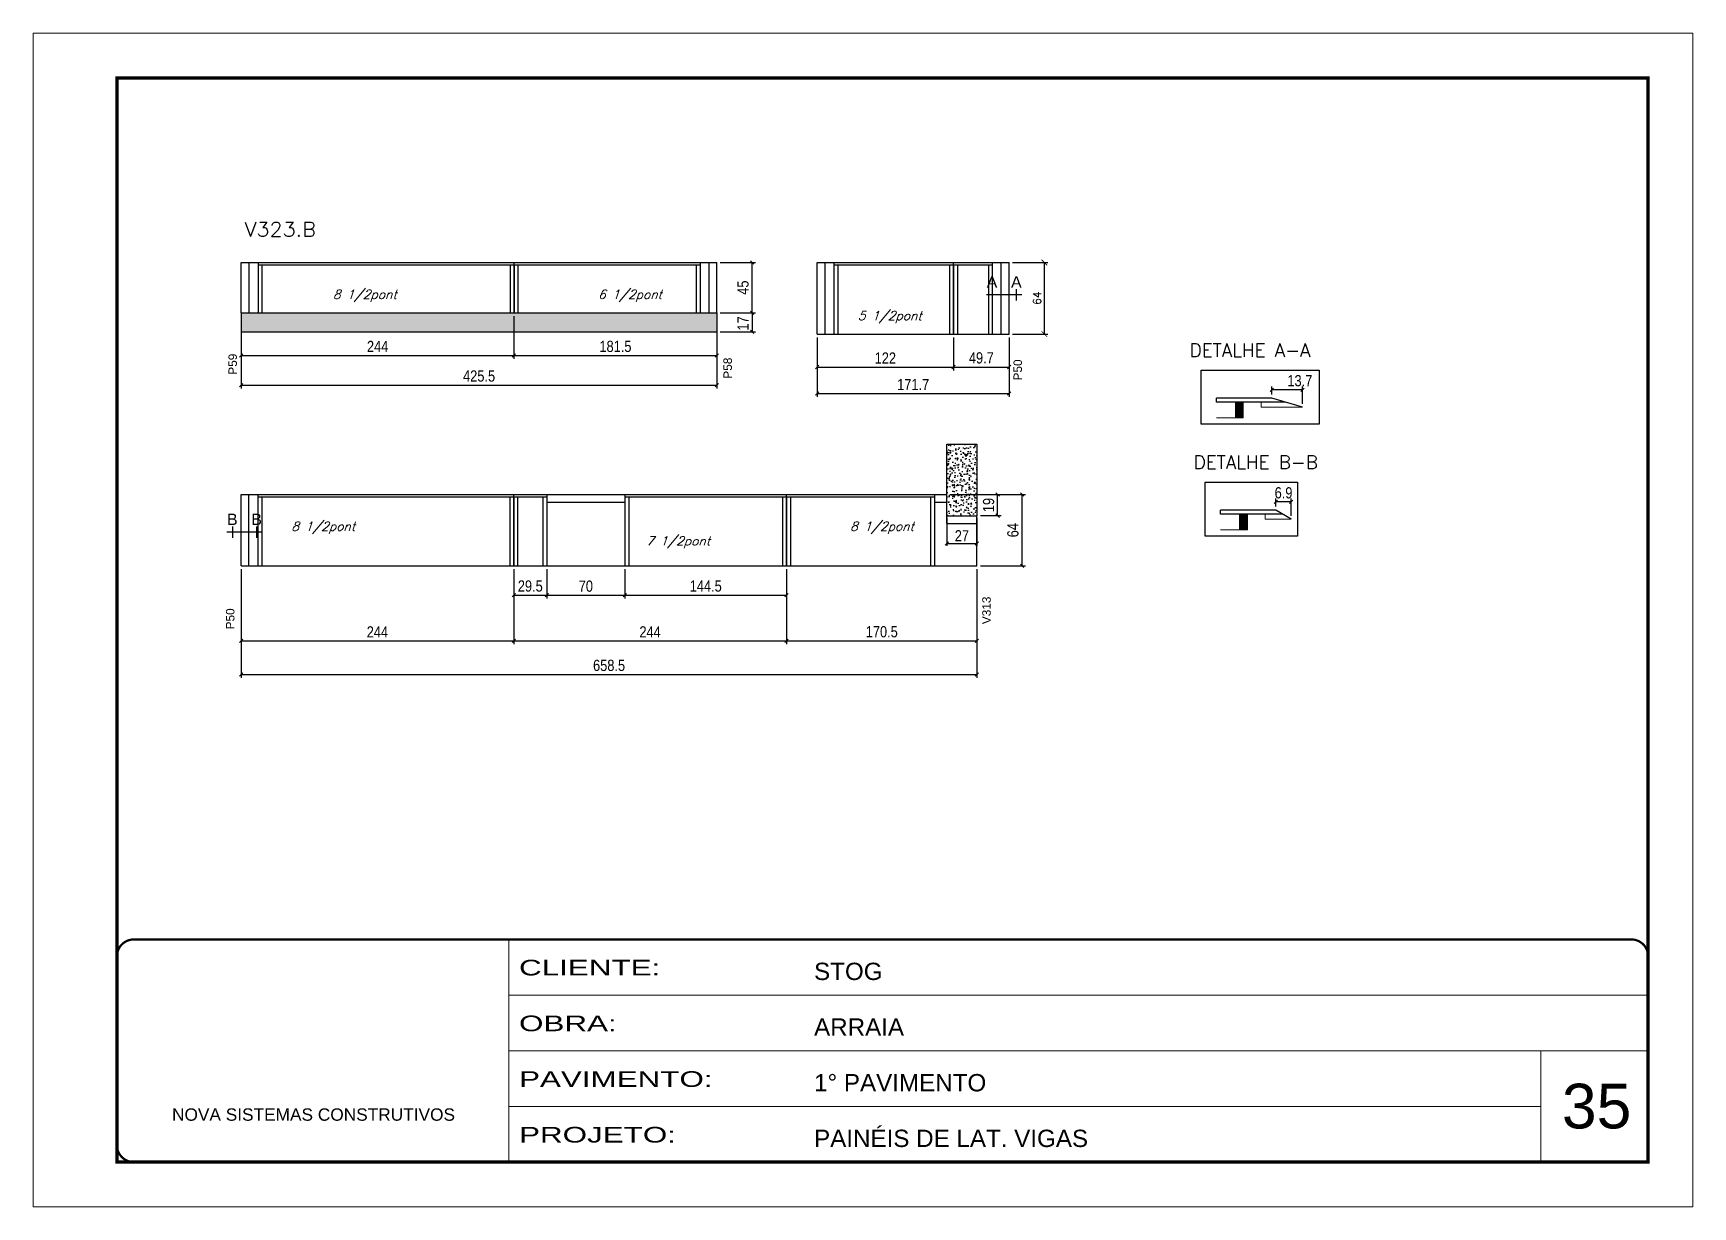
# Model space of a CAD drawing. Extents: x -3394 to 16474, y -5031 to 14397.
# Drawn here: x 7442 to 8927, y 4158 to 5208 of the extents above; entities that cross this region are included whole.
import ezdxf
from ezdxf.enums import TextEntityAlignment as Align

# ---------------------------------------------------------------- set-up
doc = ezdxf.new("R2010")
doc.units = 0
doc.linetypes.add('CONTINUO', pattern=[0])
doc.linetypes.add('DASHED', pattern=[0.75, 0.5, -0.25])
doc.layers.get('0').update_dxf_attribs({"linetype": 'CONTINUOUS'})
doc.layers.get('Defpoints').update_dxf_attribs({"linetype": 'CONTINUOUS'})
for name, color, linetype in [('5', 5, 'CONTINUOUS'), ('COTA', 241, 'CONTINUOUS'), ('detalhes', 4, 'CONTINUOUS'), ('NOMENCLATURA', 7, 'CONTINUOUS'), ('Painéis', 200, 'CONTINUOUS'), ('SARR_2.2x7', 40, 'CONTINUOUS'), ('SARR_3.5x7', 81, 'CONTINUOUS'), ('texto', 7, 'CONTINUOUS')]:
    doc.layers.add(name, color=color, linetype=linetype)
for name, color, linetype, lineweight in [('CARIMBO', 255, 'CONTINUOUS', 9), ('Escoras', 2, 'CONTINUOUS', 25), ('Folhas', 255, 'CONTINUOUS', 9), ('Madeira', 126, 'CONTINUOUS', 18), ('Sarr 2.2x7', 40, 'CONTINUOUS', 9), ('SARRAFO DE PRESSAO', 251, 'DASHED', 9), ('Texto Seção', 7, 'CONTINUOUS', 15)]:
    doc.layers.add(name, color=color, linetype=linetype, lineweight=lineweight)
doc.styles.add('ARIAL', font='arial.ttf')
doc.styles.add('COTA TECNICA', font='techl___.ttf', dxfattribs={"height": 10})
doc.styles.add('REGUA-120', font='ROMANS.shx', dxfattribs={"height": 15})
doc.styles.add('ROMANS', font='romans.shx')
doc.styles.get("Standard").update_dxf_attribs({"font": 'ROMANS.SHX'})
doc.styles.add('Tecnologia', font='')
doc.styles.get('Tecnologia').set_extended_font_data('Forgotten Futurist')
doc.dimstyles.new('Cota Paínel', dxfattribs={"dimtxt": 7, "dimasz": 5, "dimexe": 3, "dimexo": 3, "dimgap": 3, "dimtad": 1, "dimdec": 1, "dimzin": 12, "dimdsep": 46, "dimtxsty": 'ROMANS', "dimblk": 'ARCHTICK', "dimcen": 0, "dimclrd": 4, "dimclre": 4, "dimclrt": 1, "dimadec": 1, "dimazin": 3, "dimtfac": 1, "dimtdec": 1, "dimtmove": 0, "dimatfit": 3, "dimldrblk": 'OBLIQUE', "dimfxl": 1, "dimtolj": 1, "dimtzin": 12, "dimarcsym": 0})
doc.dimstyles.new('PAINEL', dxfattribs={"dimtxt": 10, "dimasz": 3, "dimexe": 3, "dimexo": 3, "dimgap": 3, "dimtad": 1, "dimdec": 1, "dimzin": 12, "dimdsep": 46, "dimtxsty": 'COTA TECNICA', "dimblk1": 'OBLIQUE', "dimblk2": 'OBLIQUE', "dimsah": 1, "dimcen": 0.9, "dimclrd": 4, "dimclre": 4, "dimclrt": 240, "dimadec": 1, "dimazin": 3, "dimtfac": 1, "dimtdec": 1, "dimtmove": 0, "dimatfit": 3, "dimfxl": 1, "dimtolj": 1, "dimtzin": 12, "dimarcsym": 0})

msp = doc.modelspace()

# ---------------------------------------------------------------- texts
at = {"layer": '5', "color": 7, "linetype": 'Continuous'}
for s, p in [('DETALHE A-A', (8476.98, 4918.37)), ('DETALHE B-B', (8480.59, 4818.14))]:
    msp.add_text(s, height=12, rotation=359.99996, dxfattribs=at).set_placement(p)
at = {"layer": 'CARIMBO', "style": 'ARIAL'}
msp.add_text('35', height=40, dxfattribs=at).set_placement((8810.07, 4228.09))
at = {"layer": 'detalhes', "color": 0, "linetype": 'Continuous', "style": 'ARIAL'}
for s, p in [('A', (8300.16, 4985.33)), ('A', (8321.92, 4985.33)), ('B', (7620.36, 4773.01)), ('B', (7642.11, 4773.01))]:
    msp.add_text(s, height=10.22, dxfattribs=at).set_placement(p, align=Align.MIDDLE_CENTER)
at = {"layer": 'NOMENCLATURA', "linetype": 'Continuous', "style": 'ARIAL'}
for s, p in [('P59', (7624.51, 4902.44)), ('P58', (8067.4, 4898.89)), ('P50', (8326.93, 4897.29)), ('P50', (7622.26, 4674.57)), ('V313', (8298.99, 4679.22))]:
    msp.add_text(s, height=7.567, rotation=90, dxfattribs=at).set_placement(p)
at = {"layer": 'texto', "color": 2, "char_height": 8, "attachment_point": 5, "style": 'ROMANS'}
for s, insert in [('{\\Q19;\\C256;8 1/2pont}', (7738.97, 4972.99)), ('{\\Q19;\\C256;6 1/2pont}', (7976.27, 4972.99)), ('{\\Q19;\\C256;5 1/2pont}', (8208.71, 4953.99)), ('{\\Q19;\\C256;8 1/2pont}', (7701.73, 4765.5)), ('{\\Q19;\\C256;8 1/2pont}', (8201.7, 4765.5)), ('{\\Q19;\\C256;7 1/2pont}', (8019.34, 4752.45))]:
    msp.add_mtext(s, dxfattribs=dict(at, insert=insert))
at = {"layer": 'Texto Seção', "style": 'REGUA-120', "width": 1.05}
msp.add_text('V323.B', height=13, dxfattribs=at).set_placement((7631.44, 5025.96))

# ---------------------------------------------------------------- blocks, each defined once
blk = doc.blocks.new('9999999999')
at = {"color": 30, "linetype": 'CONTINUO'}
for p, q in [((98564.6, 34230.2), (98564.6, 34429.4)), ((98564.6, 34379.6), (99584, 34379.6)), ((98564.6, 34329.8), (99488, 34329.8)), ((99584, 34329.8), (99488, 34329.8)), ((99488, 34329.8), (99488, 34230.2)), ((98564.6, 34280), (99488, 34280))]:
    blk.add_line(p, q, dxfattribs=at)
at = {"color": 30, "linetype": 'CONTINUO', "const_width": 2}
blk.add_lwpolyline([(99584, 34230.2), (99584, 34414.4, 0.414214), (99569, 34429.4), (98229, 34429.4, 0.414214), (98214, 34414.4), (98214, 34245.2, 0.414214), (98229, 34230.2), (99584, 34230.2)], format="xyb", dxfattribs=at)
at = {"layer": 'Folhas'}
blk.add_lwpolyline([(98139, 34190.2), (99624, 34190.2), (99624, 35240.2), (98139, 35240.2)], close=True, dxfattribs=at)
at = {"layer": 'Folhas', "color": 30, "const_width": 3}
blk.add_lwpolyline([(98214, 34230.2), (99584, 34230.2), (99584, 35200.2), (98214, 35200.2)], close=True, dxfattribs=at)
at = {"color": 7, "linetype": 'Continuous', "ltscale": 5, "style": 'ARIAL'}
for s, height, p in [('STOG', 15.48, (98837.7, 34393.1)), ('ARRAIA', 15.48, (98837.7, 34343.3)), ('1° PAVIMENTO', 15.483, (98837.7, 34293.5)), ('NOVA SISTEMAS CONSTRUTIVOS', 11.059, (98263.2, 34267.2)), ('PAINÉIS DE LAT. VIGAS', 15.483, (98837.7, 34243.7))]:
    blk.add_text(s, height=height, dxfattribs=at).set_placement(p)
at = {"layer": 'Folhas', "color": 7, "style": 'Tecnologia', "width": 1.5}
for s, p in [('CLIENTE:', (98573.7, 34397.2)), ('OBRA:', (98573.7, 34347.3)), ('PAVIMENTO:', (98573.7, 34297.5)), ('PROJETO:', (98573.7, 34247.7))]:
    blk.add_text(s, height=14, dxfattribs=at).set_placement(p)
blk = doc.blocks.new('_Oblique')
at = {"color": 0, "linetype": 'ByBlock', "lineweight": -2}
blk.add_line((-0.5, -0.5), (0.5, 0.5), dxfattribs=at)
blk = doc.blocks.new('*D1076')
at = {"layer": 'COTA', "color": 4, "linetype": 'ByBlock', "lineweight": -2, "transparency": 16777216}
for p, q in [((7628.4, 4954.8), (7628.4, 4916.6)), ((7872.4, 4954.8), (7872.4, 4916.6)), ((7628.4, 4919.6), (7872.4, 4919.6))]:
    blk.add_line(p, q, dxfattribs=at)
at = {"layer": 'Defpoints', "color": 0, "linetype": 'ByBlock', "transparency": 16777216}
for p in [(7628.4, 4957.8), (7872.4, 4957.8), (7872.4, 4919.6)]:
    blk.add_point(p, dxfattribs=at)
at = {"layer": 'COTA', "color": 4, "linetype": 'ByBlock', "lineweight": -2, "transparency": 16777216, "xscale": 3, "yscale": 3, "zscale": 3, "rotation": 180}
blk.add_blockref('_Oblique', (7628.4, 4919.6), dxfattribs=at)
at = {"layer": 'COTA', "color": 4, "linetype": 'ByBlock', "lineweight": -2, "transparency": 16777216, "xscale": 3, "yscale": 3, "zscale": 3}
blk.add_blockref('_Oblique', (7872.4, 4919.6), dxfattribs=at)
at = {"layer": 'COTA', "color": 240, "linetype": 'ByBlock', "transparency": 16777216, "insert": (7750.4, 4927.7), "char_height": 10, "attachment_point": 5, "style": 'COTA TECNICA'}
blk.add_mtext('\\A1;244', dxfattribs=at)
blk = doc.blocks.new('*D1077')
at = {"layer": 'COTA', "color": 4, "linetype": 'ByBlock', "lineweight": -2, "transparency": 16777216}
for p, q in [((7872.4, 4954.8), (7872.4, 4916.6)), ((8053.9, 4954.8), (8053.9, 4916.6)), ((7872.4, 4919.6), (8053.9, 4919.6))]:
    blk.add_line(p, q, dxfattribs=at)
at = {"layer": 'Defpoints', "color": 0, "linetype": 'ByBlock', "transparency": 16777216}
for p in [(7872.4, 4957.8), (8053.9, 4957.8), (8053.9, 4919.6)]:
    blk.add_point(p, dxfattribs=at)
at = {"layer": 'COTA', "color": 4, "linetype": 'ByBlock', "lineweight": -2, "transparency": 16777216, "xscale": 3, "yscale": 3, "zscale": 3, "rotation": 180}
blk.add_blockref('_Oblique', (7872.4, 4919.6), dxfattribs=at)
at = {"layer": 'COTA', "color": 4, "linetype": 'ByBlock', "lineweight": -2, "transparency": 16777216, "xscale": 3, "yscale": 3, "zscale": 3}
blk.add_blockref('_Oblique', (8053.9, 4919.6), dxfattribs=at)
at = {"layer": 'COTA', "color": 240, "linetype": 'ByBlock', "transparency": 16777216, "insert": (7963.2, 4927.7), "char_height": 10, "attachment_point": 5, "style": 'COTA TECNICA'}
blk.add_mtext('\\A1;181.5', dxfattribs=at)
blk = doc.blocks.new('*D1118')
at = {"layer": 'COTA', "color": 4, "linetype": 'ByBlock', "lineweight": -2, "transparency": 16777216}
for p, q in [((7628.4, 4954.8), (7628.4, 4890.1)), ((8053.9, 4954.8), (8053.9, 4890.1)), ((7628.4, 4893.1), (8053.9, 4893.1))]:
    blk.add_line(p, q, dxfattribs=at)
at = {"layer": 'Defpoints', "color": 0, "linetype": 'ByBlock', "transparency": 16777216}
for p in [(7628.4, 4957.8), (8053.9, 4957.8), (8053.9, 4893.1)]:
    blk.add_point(p, dxfattribs=at)
at = {"layer": 'COTA', "color": 4, "linetype": 'ByBlock', "lineweight": -2, "transparency": 16777216, "xscale": 3, "yscale": 3, "zscale": 3, "rotation": 180}
blk.add_blockref('_Oblique', (7628.4, 4893.1), dxfattribs=at)
at = {"layer": 'COTA', "color": 4, "linetype": 'ByBlock', "lineweight": -2, "transparency": 16777216, "xscale": 3, "yscale": 3, "zscale": 3}
blk.add_blockref('_Oblique', (8053.9, 4893.1), dxfattribs=at)
at = {"layer": 'COTA', "color": 240, "linetype": 'ByBlock', "transparency": 16777216, "insert": (7841.2, 4901.2), "char_height": 10, "attachment_point": 5, "style": 'COTA TECNICA'}
blk.add_mtext('\\A1;425.5', dxfattribs=at)
blk = doc.blocks.new('*D1078')
at = {"layer": 'COTA', "color": 4, "lineweight": -2, "transparency": 16777216}
for p, q in [((8056.9, 5002.8), (8088.5, 5002.8)), ((8085.5, 4957.8), (8085.5, 5002.8)), ((8056.9, 4957.8), (8088.5, 4957.8))]:
    blk.add_line(p, q, dxfattribs=at)
at = {"layer": 'Defpoints', "color": 0, "transparency": 16777216}
for p in [(8053.9, 5002.8), (8085.5, 5002.8), (8053.9, 4957.8)]:
    blk.add_point(p, dxfattribs=at)
at = {"layer": 'COTA', "color": 4, "lineweight": -2, "transparency": 16777216, "xscale": 3, "yscale": 3, "zscale": 3}
for p, rotation in [((8085.5, 5002.8), 90), ((8085.5, 4957.8), 270)]:
    blk.add_blockref('_Oblique', p, dxfattribs=dict(at, rotation=rotation))
at = {"layer": 'COTA', "color": 240, "transparency": 16777216, "insert": (8077.4, 4980.3), "char_height": 10, "attachment_point": 5, "rotation": 90, "style": 'COTA TECNICA'}
blk.add_mtext('\\A1;45', dxfattribs=at)
blk = doc.blocks.new('*D1119')
at = {"layer": 'COTA', "color": 4, "lineweight": -2, "transparency": 16777216}
for p, q in [((8056.9, 4957.8), (8088.5, 4957.8)), ((8085.5, 4957.8), (8085.5, 4940.8)), ((8056.9, 4940.8), (8088.5, 4940.8))]:
    blk.add_line(p, q, dxfattribs=at)
at = {"layer": 'Defpoints', "color": 0, "transparency": 16777216}
for p in [(8053.9, 4957.8), (8053.9, 4940.8), (8085.5, 4940.8)]:
    blk.add_point(p, dxfattribs=at)
at = {"layer": 'COTA', "color": 4, "lineweight": -2, "transparency": 16777216, "xscale": 3, "yscale": 3, "zscale": 3}
for p, rotation in [((8085.5, 4957.8), 90), ((8085.5, 4940.8), 270)]:
    blk.add_blockref('_Oblique', p, dxfattribs=dict(at, rotation=rotation))
at = {"layer": 'COTA', "color": 240, "transparency": 16777216, "insert": (8077.4, 4948.3), "char_height": 10, "attachment_point": 5, "rotation": 90, "style": 'COTA TECNICA'}
blk.add_mtext('\\A1;17', dxfattribs=at)
blk = doc.blocks.new('*D1079')
at = {"layer": 'COTA', "color": 4, "linetype": 'ByBlock', "lineweight": -2, "transparency": 16777216}
for p, q in [((8143.7, 4935.8), (8143.7, 4906.3)), ((8265.7, 4935.8), (8265.7, 4906.3)), ((8143.7, 4909.3), (8265.7, 4909.3))]:
    blk.add_line(p, q, dxfattribs=at)
at = {"layer": 'Defpoints', "color": 0, "linetype": 'ByBlock', "transparency": 16777216}
for p in [(8143.7, 4938.8), (8265.7, 4938.8), (8265.7, 4909.3)]:
    blk.add_point(p, dxfattribs=at)
at = {"layer": 'COTA', "color": 4, "linetype": 'ByBlock', "lineweight": -2, "transparency": 16777216, "xscale": 3, "yscale": 3, "zscale": 3, "rotation": 180}
blk.add_blockref('_Oblique', (8143.7, 4909.3), dxfattribs=at)
at = {"layer": 'COTA', "color": 4, "linetype": 'ByBlock', "lineweight": -2, "transparency": 16777216, "xscale": 3, "yscale": 3, "zscale": 3}
blk.add_blockref('_Oblique', (8265.7, 4909.3), dxfattribs=at)
at = {"layer": 'COTA', "color": 240, "linetype": 'ByBlock', "transparency": 16777216, "insert": (8204.7, 4917.3), "char_height": 10, "attachment_point": 5, "style": 'COTA TECNICA'}
blk.add_mtext('\\A1;122', dxfattribs=at)
blk = doc.blocks.new('*D1080')
at = {"layer": 'COTA', "color": 4, "linetype": 'ByBlock', "lineweight": -2, "transparency": 16777216}
for p, q in [((8265.7, 4935.8), (8265.7, 4906.3)), ((8315.4, 4935.8), (8315.4, 4906.3)), ((8265.7, 4909.3), (8315.4, 4909.3))]:
    blk.add_line(p, q, dxfattribs=at)
at = {"layer": 'Defpoints', "color": 0, "linetype": 'ByBlock', "transparency": 16777216}
for p in [(8265.7, 4938.8), (8315.4, 4938.8), (8315.4, 4909.3)]:
    blk.add_point(p, dxfattribs=at)
at = {"layer": 'COTA', "color": 4, "linetype": 'ByBlock', "lineweight": -2, "transparency": 16777216, "xscale": 3, "yscale": 3, "zscale": 3, "rotation": 180}
blk.add_blockref('_Oblique', (8265.7, 4909.3), dxfattribs=at)
at = {"layer": 'COTA', "color": 4, "linetype": 'ByBlock', "lineweight": -2, "transparency": 16777216, "xscale": 3, "yscale": 3, "zscale": 3}
blk.add_blockref('_Oblique', (8315.4, 4909.3), dxfattribs=at)
at = {"layer": 'COTA', "color": 240, "linetype": 'ByBlock', "transparency": 16777216, "insert": (8290.6, 4917.4), "char_height": 10, "attachment_point": 5, "style": 'COTA TECNICA'}
blk.add_mtext('\\A1;49.7', dxfattribs=at)
blk = doc.blocks.new('*D1120')
at = {"layer": 'COTA', "color": 4, "linetype": 'ByBlock', "lineweight": -2, "transparency": 16777216}
for p, q in [((8143.7, 4935.8), (8143.7, 4882.5)), ((8315.4, 4935.8), (8315.4, 4882.5)), ((8143.7, 4885.5), (8315.4, 4885.5))]:
    blk.add_line(p, q, dxfattribs=at)
at = {"layer": 'Defpoints', "color": 0, "linetype": 'ByBlock', "transparency": 16777216}
for p in [(8143.7, 4938.8), (8315.4, 4938.8), (8315.4, 4885.5)]:
    blk.add_point(p, dxfattribs=at)
at = {"layer": 'COTA', "color": 4, "linetype": 'ByBlock', "lineweight": -2, "transparency": 16777216, "xscale": 3, "yscale": 3, "zscale": 3, "rotation": 180}
blk.add_blockref('_Oblique', (8143.7, 4885.5), dxfattribs=at)
at = {"layer": 'COTA', "color": 4, "linetype": 'ByBlock', "lineweight": -2, "transparency": 16777216, "xscale": 3, "yscale": 3, "zscale": 3}
blk.add_blockref('_Oblique', (8315.4, 4885.5), dxfattribs=at)
at = {"layer": 'COTA', "color": 240, "linetype": 'ByBlock', "transparency": 16777216, "insert": (8229.6, 4893.6), "char_height": 10, "attachment_point": 5, "style": 'COTA TECNICA'}
blk.add_mtext('\\A1;171.7', dxfattribs=at)
blk = doc.blocks.new('_ArchTick')
at = {"color": 0, "linetype": 'ByBlock', "const_width": 0.15}
blk.add_lwpolyline([(-0.5, -0.5), (0.5, 0.5)], dxfattribs=at)
blk = doc.blocks.new('*D1081')
at = {"layer": 'COTA', "color": 4, "lineweight": -2, "transparency": 16777216}
for p, q in [((8318.4, 5002.8), (8350, 5002.8)), ((8347, 4938.8), (8347, 5002.8)), ((8318.4, 4938.8), (8350, 4938.8))]:
    blk.add_line(p, q, dxfattribs=at)
at = {"layer": 'Defpoints', "color": 0, "transparency": 16777216}
for p in [(8315.4, 5002.8), (8347, 5002.8), (8315.4, 4938.8)]:
    blk.add_point(p, dxfattribs=at)
at = {"layer": 'COTA', "color": 4, "lineweight": -2, "transparency": 16777216, "xscale": 5, "yscale": 5, "zscale": 5}
for p, rotation in [((8347, 5002.8), 90), ((8347, 4938.8), 270)]:
    blk.add_blockref('_ArchTick', p, dxfattribs=dict(at, rotation=rotation))
at = {"layer": 'COTA', "color": 1, "transparency": 16777216, "insert": (8340.5, 4970.8), "char_height": 7, "attachment_point": 5, "rotation": 90, "style": 'ROMANS'}
blk.add_mtext('\\A1;64', dxfattribs=at)
blk = doc.blocks.new('*D1121')
at = {"layer": 'Defpoints', "color": 0, "linetype": 'ByBlock', "transparency": 16777216}
for p in [(8550.5, 4888.8), (8550.5, 4881.7), (8577.9, 4873.4)]:
    blk.add_point(p, dxfattribs=at)
at = {"layer": 'Escoras', "color": 4, "linetype": 'ByBlock', "lineweight": -2, "transparency": 16777216}
for p, q in [((8550.5, 4884.7), (8550.5, 4891.8)), ((8577.9, 4888.8), (8550.5, 4888.8)), ((8577.9, 4876.4), (8577.9, 4891.8))]:
    blk.add_line(p, q, dxfattribs=at)
at = {"layer": 'Escoras', "color": 4, "linetype": 'ByBlock', "lineweight": -2, "transparency": 16777216, "xscale": 3, "yscale": 3, "zscale": 3, "rotation": 180}
blk.add_blockref('_Oblique', (8550.5, 4888.8), dxfattribs=at)
at = {"layer": 'Escoras', "color": 4, "linetype": 'ByBlock', "lineweight": -2, "transparency": 16777216, "xscale": 3, "yscale": 3, "zscale": 3}
blk.add_blockref('_Oblique', (8577.9, 4888.8), dxfattribs=at)
at = {"layer": 'Escoras', "color": 240, "linetype": 'ByBlock', "transparency": 16777216, "insert": (8575.6, 4897), "char_height": 10, "attachment_point": 5, "style": 'COTA TECNICA'}
blk.add_mtext('\\A1;13.7', dxfattribs=at)
blk = doc.blocks.new('*D1082')
at = {"layer": 'COTA', "color": 4, "linetype": 'ByBlock', "lineweight": -2, "transparency": 16777216}
for p, q in [((8289.7, 4795.3), (8330, 4795.3)), ((8327, 4731.3), (8327, 4795.3)), ((8289.7, 4731.3), (8330, 4731.3))]:
    blk.add_line(p, q, dxfattribs=at)
at = {"layer": 'Defpoints', "color": 0, "linetype": 'ByBlock', "transparency": 16777216}
for p in [(8286.7, 4795.3), (8327, 4795.3), (8286.7, 4731.3)]:
    blk.add_point(p, dxfattribs=at)
at = {"layer": 'COTA', "color": 4, "linetype": 'ByBlock', "lineweight": -2, "transparency": 16777216, "xscale": 3, "yscale": 3, "zscale": 3}
for p, rotation in [((8327, 4795.3), 90), ((8327, 4731.3), 270)]:
    blk.add_blockref('_Oblique', p, dxfattribs=dict(at, rotation=rotation))
at = {"layer": 'COTA', "color": 240, "linetype": 'ByBlock', "transparency": 16777216, "insert": (8318.9, 4763.3), "char_height": 10, "attachment_point": 5, "rotation": 90, "style": 'COTA TECNICA'}
blk.add_mtext('\\A1;64', dxfattribs=at)
blk = doc.blocks.new('*D1083')
at = {"layer": 'COTA', "color": 4, "linetype": 'ByBlock', "lineweight": -2, "transparency": 16777216}
for p, q in [((7628.2, 4728.3), (7628.2, 4661.3)), ((7872.2, 4728.3), (7872.2, 4661.3)), ((7628.2, 4664.3), (7872.2, 4664.3))]:
    blk.add_line(p, q, dxfattribs=at)
at = {"layer": 'Defpoints', "color": 0, "linetype": 'ByBlock', "transparency": 16777216}
for p in [(7628.2, 4731.3), (7872.2, 4731.3), (7872.2, 4664.3)]:
    blk.add_point(p, dxfattribs=at)
at = {"layer": 'COTA', "color": 4, "linetype": 'ByBlock', "lineweight": -2, "transparency": 16777216, "xscale": 3, "yscale": 3, "zscale": 3, "rotation": 180}
blk.add_blockref('_Oblique', (7628.2, 4664.3), dxfattribs=at)
at = {"layer": 'COTA', "color": 4, "linetype": 'ByBlock', "lineweight": -2, "transparency": 16777216, "xscale": 3, "yscale": 3, "zscale": 3}
blk.add_blockref('_Oblique', (7872.2, 4664.3), dxfattribs=at)
at = {"layer": 'COTA', "color": 240, "linetype": 'ByBlock', "transparency": 16777216, "insert": (7750.2, 4672.3), "char_height": 10, "attachment_point": 5, "style": 'COTA TECNICA'}
blk.add_mtext('\\A1;244', dxfattribs=at)
blk = doc.blocks.new('*D1084')
at = {"layer": 'COTA', "color": 4, "linetype": 'ByBlock', "lineweight": -2, "transparency": 16777216}
for p, q in [((7872.2, 4728.3), (7872.2, 4661.3)), ((8116.2, 4728.3), (8116.2, 4661.3)), ((7872.2, 4664.3), (8116.2, 4664.3))]:
    blk.add_line(p, q, dxfattribs=at)
at = {"layer": 'Defpoints', "color": 0, "linetype": 'ByBlock', "transparency": 16777216}
for p in [(7872.2, 4731.3), (8116.2, 4731.3), (8116.2, 4664.3)]:
    blk.add_point(p, dxfattribs=at)
at = {"layer": 'COTA', "color": 4, "linetype": 'ByBlock', "lineweight": -2, "transparency": 16777216, "xscale": 3, "yscale": 3, "zscale": 3, "rotation": 180}
blk.add_blockref('_Oblique', (7872.2, 4664.3), dxfattribs=at)
at = {"layer": 'COTA', "color": 4, "linetype": 'ByBlock', "lineweight": -2, "transparency": 16777216, "xscale": 3, "yscale": 3, "zscale": 3}
blk.add_blockref('_Oblique', (8116.2, 4664.3), dxfattribs=at)
at = {"layer": 'COTA', "color": 240, "linetype": 'ByBlock', "transparency": 16777216, "insert": (7994.2, 4672.3), "char_height": 10, "attachment_point": 5, "style": 'COTA TECNICA'}
blk.add_mtext('\\A1;244', dxfattribs=at)
blk = doc.blocks.new('*D1085')
at = {"layer": 'COTA', "color": 4, "linetype": 'ByBlock', "lineweight": -2, "transparency": 16777216}
for p, q in [((7628.2, 4728.3), (7628.2, 4631.1)), ((8286.7, 4728.3), (8286.7, 4631.1)), ((7628.2, 4634.1), (8286.7, 4634.1))]:
    blk.add_line(p, q, dxfattribs=at)
at = {"layer": 'Defpoints', "color": 0, "linetype": 'ByBlock', "transparency": 16777216}
for p in [(7628.2, 4731.3), (8286.7, 4731.3), (8286.7, 4634.1)]:
    blk.add_point(p, dxfattribs=at)
at = {"layer": 'COTA', "color": 4, "linetype": 'ByBlock', "lineweight": -2, "transparency": 16777216, "xscale": 3, "yscale": 3, "zscale": 3, "rotation": 180}
blk.add_blockref('_Oblique', (7628.2, 4634.1), dxfattribs=at)
at = {"layer": 'COTA', "color": 4, "linetype": 'ByBlock', "lineweight": -2, "transparency": 16777216, "xscale": 3, "yscale": 3, "zscale": 3}
blk.add_blockref('_Oblique', (8286.7, 4634.1), dxfattribs=at)
at = {"layer": 'COTA', "color": 240, "linetype": 'ByBlock', "transparency": 16777216, "insert": (7957.5, 4642.3), "char_height": 10, "attachment_point": 5, "style": 'COTA TECNICA'}
blk.add_mtext('\\A1;658.5', dxfattribs=at)
blk = doc.blocks.new('*D1122')
at = {"layer": 'COTA', "color": 4, "linetype": 'ByBlock', "lineweight": -2, "transparency": 16777216}
for p, q in [((8116.2, 4728.3), (8116.2, 4661.3)), ((8286.7, 4728.3), (8286.7, 4661.3)), ((8116.2, 4664.3), (8286.7, 4664.3))]:
    blk.add_line(p, q, dxfattribs=at)
at = {"layer": 'Defpoints', "color": 0, "linetype": 'ByBlock', "transparency": 16777216}
for p in [(8116.2, 4731.3), (8286.7, 4731.3), (8286.7, 4664.3)]:
    blk.add_point(p, dxfattribs=at)
at = {"layer": 'COTA', "color": 4, "linetype": 'ByBlock', "lineweight": -2, "transparency": 16777216, "xscale": 3, "yscale": 3, "zscale": 3, "rotation": 180}
blk.add_blockref('_Oblique', (8116.2, 4664.3), dxfattribs=at)
at = {"layer": 'COTA', "color": 4, "linetype": 'ByBlock', "lineweight": -2, "transparency": 16777216, "xscale": 3, "yscale": 3, "zscale": 3}
blk.add_blockref('_Oblique', (8286.7, 4664.3), dxfattribs=at)
at = {"layer": 'COTA', "color": 240, "linetype": 'ByBlock', "transparency": 16777216, "insert": (8201.5, 4672.4), "char_height": 10, "attachment_point": 5, "style": 'COTA TECNICA'}
blk.add_mtext('\\A1;170.5', dxfattribs=at)
blk = doc.blocks.new('*D1123')
at = {"layer": 'COTA', "color": 4, "lineweight": -2, "transparency": 16777216}
for p, q in [((7872.2, 4728.3), (7872.2, 4702.1)), ((7901.7, 4728.3), (7901.7, 4702.1)), ((7872.2, 4705.1), (7901.7, 4705.1))]:
    blk.add_line(p, q, dxfattribs=at)
at = {"layer": 'Defpoints', "color": 0, "transparency": 16777216}
for p in [(7872.2, 4731.3), (7901.7, 4731.3), (7901.7, 4705.1)]:
    blk.add_point(p, dxfattribs=at)
at = {"layer": 'COTA', "color": 4, "lineweight": -2, "transparency": 16777216, "xscale": 3, "yscale": 3, "zscale": 3, "rotation": 180}
blk.add_blockref('_Oblique', (7872.2, 4705.1), dxfattribs=at)
at = {"layer": 'COTA', "color": 4, "lineweight": -2, "transparency": 16777216, "xscale": 3, "yscale": 3, "zscale": 3}
blk.add_blockref('_Oblique', (7901.7, 4705.1), dxfattribs=at)
at = {"layer": 'COTA', "color": 240, "transparency": 16777216, "insert": (7887, 4713.3), "char_height": 10, "attachment_point": 5, "style": 'COTA TECNICA'}
blk.add_mtext('\\A1;29.5', dxfattribs=at)
blk = doc.blocks.new('*D1124')
at = {"layer": 'COTA', "color": 4, "lineweight": -2, "transparency": 16777216}
for p, q in [((7901.7, 4728.3), (7901.7, 4702.1)), ((7971.7, 4728.3), (7971.7, 4702.1)), ((7901.7, 4705.1), (7971.7, 4705.1))]:
    blk.add_line(p, q, dxfattribs=at)
at = {"layer": 'Defpoints', "color": 0, "transparency": 16777216}
for p in [(7901.7, 4731.3), (7971.7, 4731.3), (7971.7, 4705.1)]:
    blk.add_point(p, dxfattribs=at)
at = {"layer": 'COTA', "color": 4, "lineweight": -2, "transparency": 16777216, "xscale": 3, "yscale": 3, "zscale": 3, "rotation": 180}
blk.add_blockref('_Oblique', (7901.7, 4705.1), dxfattribs=at)
at = {"layer": 'COTA', "color": 4, "lineweight": -2, "transparency": 16777216, "xscale": 3, "yscale": 3, "zscale": 3}
blk.add_blockref('_Oblique', (7971.7, 4705.1), dxfattribs=at)
at = {"layer": 'COTA', "color": 240, "transparency": 16777216, "insert": (7936.7, 4713.2), "char_height": 10, "attachment_point": 5, "style": 'COTA TECNICA'}
blk.add_mtext('\\A1;70', dxfattribs=at)
blk = doc.blocks.new('*D1125')
at = {"layer": 'COTA', "color": 4, "lineweight": -2, "transparency": 16777216}
for p, q in [((7971.7, 4728.3), (7971.7, 4702.1)), ((8116.2, 4728.3), (8116.2, 4702.1)), ((7971.7, 4705.1), (8116.2, 4705.1))]:
    blk.add_line(p, q, dxfattribs=at)
at = {"layer": 'Defpoints', "color": 0, "transparency": 16777216}
for p in [(7971.7, 4731.3), (8116.2, 4731.3), (8116.2, 4705.1)]:
    blk.add_point(p, dxfattribs=at)
at = {"layer": 'COTA', "color": 4, "lineweight": -2, "transparency": 16777216, "xscale": 3, "yscale": 3, "zscale": 3, "rotation": 180}
blk.add_blockref('_Oblique', (7971.7, 4705.1), dxfattribs=at)
at = {"layer": 'COTA', "color": 4, "lineweight": -2, "transparency": 16777216, "xscale": 3, "yscale": 3, "zscale": 3}
blk.add_blockref('_Oblique', (8116.2, 4705.1), dxfattribs=at)
at = {"layer": 'COTA', "color": 240, "transparency": 16777216, "insert": (8044, 4713.3), "char_height": 10, "attachment_point": 5, "style": 'COTA TECNICA'}
blk.add_mtext('\\A1;144.5', dxfattribs=at)
blk = doc.blocks.new('*D1138')
at = {"layer": 'Defpoints', "color": 0, "linetype": 'ByBlock', "transparency": 16777216}
for p in [(8554.1, 4788.6), (8554.1, 4781.5), (8567.9, 4773.2)]:
    blk.add_point(p, dxfattribs=at)
at = {"layer": 'Escoras', "color": 4, "linetype": 'ByBlock', "lineweight": -2, "transparency": 16777216}
for p, q in [((8554.1, 4784.5), (8554.1, 4791.6)), ((8567.9, 4788.6), (8554.1, 4788.6)), ((8567.9, 4776.2), (8567.9, 4791.6))]:
    blk.add_line(p, q, dxfattribs=at)
at = {"layer": 'Escoras', "color": 4, "linetype": 'ByBlock', "lineweight": -2, "transparency": 16777216, "xscale": 3, "yscale": 3, "zscale": 3, "rotation": 180}
blk.add_blockref('_Oblique', (8554.1, 4788.6), dxfattribs=at)
at = {"layer": 'Escoras', "color": 4, "linetype": 'ByBlock', "lineweight": -2, "transparency": 16777216, "xscale": 3, "yscale": 3, "zscale": 3}
blk.add_blockref('_Oblique', (8567.9, 4788.6), dxfattribs=at)
at = {"layer": 'Escoras', "color": 240, "linetype": 'ByBlock', "transparency": 16777216, "insert": (8561, 4796.7), "char_height": 10, "attachment_point": 5, "style": 'COTA TECNICA'}
blk.add_mtext('\\A1;6.9', dxfattribs=at)
blk = doc.blocks.new('*D1139')
at = {"layer": 'COTA', "color": 4, "lineweight": -2, "transparency": 16777216}
for p, q in [((8262.7, 4795.3), (8308.2, 4795.3)), ((8305.2, 4776.3), (8305.2, 4795.3)), ((8289.7, 4776.3), (8308.2, 4776.3))]:
    blk.add_line(p, q, dxfattribs=at)
at = {"layer": 'Defpoints', "color": 0, "transparency": 16777216}
for p in [(8259.7, 4795.3), (8305.2, 4795.3), (8286.7, 4776.3)]:
    blk.add_point(p, dxfattribs=at)
at = {"layer": 'COTA', "color": 4, "lineweight": -2, "transparency": 16777216, "xscale": 3, "yscale": 3, "zscale": 3}
for p, rotation in [((8305.2, 4795.3), 90), ((8305.2, 4776.3), 270)]:
    blk.add_blockref('_Oblique', p, dxfattribs=dict(at, rotation=rotation))
at = {"layer": 'COTA', "color": 240, "transparency": 16777216, "insert": (8297.1, 4785.8), "char_height": 10, "attachment_point": 5, "rotation": 90, "style": 'COTA TECNICA'}
blk.add_mtext('\\A1;19', dxfattribs=at)
blk = doc.blocks.new('*D2079')
at = {"layer": 'COTA', "color": 4, "linetype": 'Continuous', "lineweight": -2, "transparency": 16777216}
for p, q in [((8259.7, 4774.3), (8259.7, 4749.3)), ((8286.7, 4774.3), (8286.7, 4749.3)), ((8259.7, 4751.3), (8286.7, 4751.3))]:
    blk.add_line(p, q, dxfattribs=at)
at = {"layer": 'Defpoints', "color": 0, "linetype": 'Continuous', "transparency": 16777216}
for p in [(8259.7, 4776.3), (8286.7, 4776.3), (8286.7, 4751.3)]:
    blk.add_point(p, dxfattribs=at)
at = {"layer": 'COTA', "color": 4, "linetype": 'Continuous', "lineweight": -2, "transparency": 16777216, "xscale": 3, "yscale": 3, "zscale": 3, "rotation": 180}
blk.add_blockref('_Oblique', (8259.7, 4751.3), dxfattribs=at)
at = {"layer": 'COTA', "color": 4, "linetype": 'Continuous', "lineweight": -2, "transparency": 16777216, "xscale": 3, "yscale": 3, "zscale": 3}
blk.add_blockref('_Oblique', (8286.7, 4751.3), dxfattribs=at)
at = {"layer": 'COTA', "color": 240, "linetype": 'Continuous', "transparency": 16777216, "insert": (8273.2, 4758.3), "char_height": 10, "attachment_point": 5, "style": 'COTA TECNICA'}
blk.add_mtext('\\A1;27', dxfattribs=at)

# ---------------------------------------------------------------- dimensions: what is measured, and where the dimension line sits
at = {"layer": 'COTA'}
for base, p1, p2, dimstyle, picture, middle in [((8346.98, 5002.77), (8315.41, 4938.77), (8315.41, 5002.77), 'Cota Paínel', '*D1081', (8340.48, 4970.77)), ((8085.51, 5002.77), (8053.94, 4957.77), (8053.94, 5002.77), 'PAINEL', '*D1078', (8077.41, 4980.27)), ((8305.21, 4795.28), (8286.7, 4776.28), (8259.7, 4795.28), 'PAINEL', '*D1139', (8297.13, 4785.78))]:
    dim = msp.add_linear_dim(base=base, p1=p1, p2=p2, angle=90, dimstyle=dimstyle, dxfattribs=at)
    dim.commit()
    dim.dimension.update_dxf_attribs({"geometry": picture, "text_midpoint": middle})
at = {"layer": 'COTA', "linetype": 'ByBlock'}
for base, p1, p2, picture, middle in [((7872.44, 4919.59), (7628.44, 4957.77), (7872.44, 4957.77), '*D1076', (7750.44, 4927.66)), ((8053.94, 4893.09), (7628.44, 4957.77), (8053.94, 4957.77), '*D1118', (7841.19, 4901.2)), ((8265.71, 4909.25), (8143.71, 4938.77), (8265.71, 4938.77), '*D1079', (8204.71, 4917.31)), ((8315.41, 4885.48), (8143.71, 4938.77), (8315.41, 4938.77), '*D1120', (8229.56, 4893.55)), ((7872.2, 4664.25), (7628.2, 4731.28), (7872.2, 4731.28), '*D1083', (7750.2, 4672.32)), ((8286.7, 4664.25), (8116.2, 4731.28), (8286.7, 4731.28), '*D1122', (8201.45, 4672.36))]:
    dim = msp.add_linear_dim(base=base, p1=p1, p2=p2, dimstyle='PAINEL', dxfattribs=at)
    dim.commit()
    dim.dimension.update_dxf_attribs({"geometry": picture, "text_midpoint": middle})
for base, p1, p2, picture, middle in [((8053.94, 4919.59), (7872.44, 4957.77), (8053.94, 4957.77), '*D1077', (7963.19, 4927.72)), ((8315.41, 4909.25), (8265.71, 4938.77), (8315.41, 4938.77), '*D1080', (8290.56, 4917.35)), ((8116.2, 4664.25), (7872.2, 4731.28), (8116.2, 4731.28), '*D1084', (7994.2, 4672.32))]:
    dim = msp.add_linear_dim(base=base, p1=p1, p2=p2, dimstyle='PAINEL', override={"dimtmove": 1}, dxfattribs=at)
    dim.commit()
    dim.dimension.update_dxf_attribs({"geometry": picture, "text_midpoint": middle})
at = {"layer": 'COTA'}
dim = msp.add_linear_dim(base=(8085.51, 4940.77), p1=(8053.94, 4957.77), p2=(8053.94, 4940.77), angle=90, dimstyle='PAINEL', dxfattribs=at)
dim.commit()
dim.dimension.update_dxf_attribs({"geometry": '*D1119', "text_midpoint": (8085.51, 4948.27), "dimtype": 160})
at = {"layer": 'COTA', "linetype": 'ByBlock'}
dim = msp.add_linear_dim(base=(8326.99, 4795.28), p1=(8286.7, 4731.28), p2=(8286.7, 4795.28), angle=90, dimstyle='PAINEL', dxfattribs=at)
dim.commit()
dim.dimension.update_dxf_attribs({"geometry": '*D1082', "text_midpoint": (8318.89, 4763.28)})
at = {"layer": 'COTA', "linetype": 'Continuous'}
dim = msp.add_linear_dim(base=(8286.7, 4751.25), p1=(8259.7, 4776.28), p2=(8286.7, 4776.28), dimstyle='PAINEL', override={"dimexe": 2, "dimexo": 2, "dimgap": 2, "dimadec": 8, "dimtix": 1, "dimatfit": 2, "dimldrblk": 'Oblique'}, dxfattribs=at)
dim.commit()
dim.dimension.update_dxf_attribs({"geometry": '*D2079', "text_midpoint": (8273.2, 4758.33)})
at = {"layer": 'COTA', "linetype": 'ByBlock'}
dim = msp.add_linear_dim(base=(8286.7, 4634.14), p1=(7628.2, 4731.28), p2=(8286.7, 4731.28), dimstyle='PAINEL', dxfattribs=at)
dim.commit()
dim.dimension.update_dxf_attribs({"geometry": '*D1085', "text_midpoint": (7957.45, 4634.14), "dimtype": 160})
at = {"layer": 'COTA'}
dim = msp.add_linear_dim(base=(7901.7, 4705.15), p1=(7872.2, 4731.28), p2=(7901.7, 4731.28), dimstyle='PAINEL', dxfattribs=at)
dim.commit()
dim.dimension.update_dxf_attribs({"geometry": '*D1123', "text_midpoint": (7886.95, 4705.15), "dimtype": 160})
for base, p1, p2, picture, middle in [((7971.7, 4705.15), (7901.7, 4731.28), (7971.7, 4731.28), '*D1124', (7936.7, 4713.25)), ((8116.2, 4705.15), (7971.7, 4731.28), (8116.2, 4731.28), '*D1125', (8043.95, 4713.26))]:
    dim = msp.add_linear_dim(base=base, p1=p1, p2=p2, dimstyle='PAINEL', override={"dimtmove": 1}, dxfattribs=at)
    dim.commit()
    dim.dimension.update_dxf_attribs({"geometry": picture, "text_midpoint": middle})
at = {"layer": 'Escoras', "linetype": 'ByBlock'}
for base, p1, p2, picture, middle in [((8550.51, 4888.83), (8577.93, 4873.4), (8550.51, 4881.75), '*D1121', (8575.62, 4888.83)), ((8554.12, 4788.59), (8567.94, 4773.17), (8554.12, 4781.51), '*D1138', (8561.03, 4788.59))]:
    dim = msp.add_linear_dim(base=base, p1=p1, p2=p2, angle=180, dimstyle='PAINEL', override={"dimlfac": 0.5}, dxfattribs=at)
    dim.commit()
    dim.dimension.update_dxf_attribs({"geometry": picture, "text_midpoint": middle, "dimtype": 160})

# ---------------------------------------------------------------- hatches: boundary and pattern name
at = {"layer": 'COTA', "linetype": 'Continuous'}
h = msp.add_hatch(dxfattribs=at)
h.set_pattern_fill('AR-CONC', color=256, scale=0.05)
h.set_pattern_definition([(50, (2687.208, -3713.448), (9.1092334, -0.7969543), [0.9525, -10.4775]), (355, (2687.208, -3713.448), (-1.762171, 9.552842), [0.762, -8.382029]), (100.45144, (2687.967, -3713.5145), (7.347062, 8.7558876), [0.8095004, -8.904512]), (46.1842, (2687.208, -3710.908), (13.553952, -2.102116), [1.42875, -15.71625]), (96.63556, (2688.338, -3711.083), (11.870207, 12.371306), [1.214251, -13.35678]), (351.18415, (2687.208, -3710.908), (11.870207, 12.371306), [1.142998, -12.572987]), (21, (2688.478, -3711.543), (7.5807196, -5.11326), [0.9525, -10.4775]), (326, (2688.478, -3711.543), (3.090101, 9.209398), [0.762, -8.382]), (71.451445, (2689.11, -3711.969), (10.670821, 4.0961384), [0.8095004, -8.904497]), (37.5, (2687.208, -3713.448), (0.1544302, 4.2277519), [0, -8.2804, 0, -8.509, 0, -8.41375]), (7.5, (2687.208, -3713.448), (3.3409831, 5.0090287), [0, -4.8514, 0, -8.0899, 0, -3.20675]), (327.5, (2684.376, -3713.448), (6.7795298, -0.2864372), [0, -3.175, 0, -9.906, 0, -13.1445]), (317.5, (2683.106, -3713.448), (7.406459, 1.2713246), [0, -4.1275, 0, -6.5786, 0, -9.3345])])
h.paths.add_polyline_path([(8053.94, 4957.77), (7628.44, 4957.77), (7628.44, 4940.77), (8053.94, 4940.77)])
h = msp.add_hatch(dxfattribs=at)
h.set_pattern_fill('AR-CONC', color=256, scale=0.05)
h.paths.add_polyline_path([(8259.7, 4795.28), (8259.7, 4776.28), (8286.7, 4776.28), (8286.7, 4840.28), (8259.7, 4840.28)])
at = {"layer": 'Madeira'}
h = msp.add_hatch(dxfattribs=at)
h.set_pattern_fill('ANSI31', color=256, scale=0.2, angle=270, style=0)
h.set_pattern_definition([(315, (25148.86457, -8470.32594), (0.449012806, 0.449012806), [])])
h.paths.add_polyline_path([(8518, 4863.8), (8525, 4863.8), (8525, 4877.8), (8518, 4877.8)])
h = msp.add_hatch(dxfattribs=at)
h.set_pattern_fill('ANSI31', color=256, scale=0.2, angle=270, style=0)
h.set_pattern_definition([(315, (25152.47496, -8570.56385), (0.449012806, 0.449012806), [])])
h.paths.add_polyline_path([(8521.61, 4763.57), (8528.61, 4763.57), (8528.61, 4777.57), (8521.61, 4777.57)])

# ---------------------------------------------------------------- linework, layer by layer
at = {"linetype": 'ByBlock'}
for points in [[(8487.41, 4906.6), (8592.95, 4906.6), (8592.95, 4858.27), (8487.41, 4858.27)], [(8491.02, 4806.37), (8573.56, 4806.37), (8573.56, 4758.03), (8491.02, 4758.03)]]:
    msp.add_lwpolyline(points, close=True, dxfattribs=at)
at = {"layer": 'COTA', "linetype": 'Continuous'}
for p, q in [((7628.44, 4957.77), (7628.44, 4940.77)), ((8053.94, 4957.77), (8053.94, 4940.77)), ((7628.44, 4940.77), (8053.94, 4940.77)), ((8259.7, 4840.28), (8286.7, 4840.28)), ((8259.7, 4795.28), (8259.7, 4840.28)), ((8286.7, 4840.28), (8286.7, 4776.28))]:
    msp.add_line(p, q, dxfattribs=at)
at = {"layer": 'detalhes'}
for p, q in [((8300.36, 4978.92), (8300.36, 4968.92)), ((8321.72, 4978.92), (8321.72, 4968.92)), ((8326.72, 4973.92), (8295.36, 4973.92)), ((7646.92, 4761.6), (7615.55, 4761.6)), ((7620.55, 4766.6), (7620.55, 4756.6)), ((7641.92, 4766.6), (7641.92, 4756.6))]:
    msp.add_line(p, q, dxfattribs=at)
at = {"layer": 'Madeira'}
for p, q in [((8518, 4863.8), (8501.09, 4863.8)), ((8521.61, 4763.57), (8504.7, 4763.57))]:
    msp.add_line(p, q, dxfattribs=at)
for points in [[(8518, 4877.8), (8525, 4877.8), (8525, 4863.8), (8518, 4863.8)], [(8521.61, 4777.57), (8528.61, 4777.57), (8528.61, 4763.57), (8521.61, 4763.57)]]:
    msp.add_lwpolyline(points, close=True, dxfattribs=at)
at = {"layer": 'Painéis', "linetype": 'ByBlock'}
for p, q in [((7628.44, 5002.77), (8053.94, 5002.77)), ((7628.44, 4957.77), (7628.44, 5002.77)), ((7872.44, 4957.77), (7872.44, 5002.77)), ((8053.94, 4957.77), (8053.94, 5002.77)), ((8143.71, 5002.77), (8315.41, 5002.77)), ((8143.71, 4938.77), (8143.71, 5002.77)), ((8265.71, 4938.77), (8265.71, 5002.77)), ((8315.41, 4938.77), (8315.41, 5002.77)), ((7628.44, 4957.77), (8053.94, 4957.77)), ((8143.71, 4938.77), (8315.41, 4938.77)), ((8550.51, 4881.4), (8501.09, 4881.4)), ((8501.09, 4877.8), (8501.09, 4881.4)), ((8562.85, 4877.8), (8501.09, 4877.8)), ((8577.93, 4873.4), (8550.51, 4881.4)), ((7628.2, 4795.28), (8259.7, 4795.28)), ((7628.2, 4731.28), (7628.2, 4795.28)), ((7872.2, 4731.28), (7872.2, 4795.28)), ((8116.2, 4731.28), (8116.2, 4795.28)), ((8259.7, 4776.28), (8259.7, 4795.28)), ((8259.7, 4776.28), (8286.7, 4776.28)), ((8286.7, 4731.28), (8286.7, 4776.28)), ((8554.12, 4781.17), (8504.7, 4781.17)), ((8504.7, 4777.57), (8504.7, 4781.17)), ((8560.34, 4777.57), (8504.7, 4777.57)), ((8567.94, 4773.17), (8554.12, 4781.17)), ((7628.2, 4731.28), (8286.7, 4731.28))]:
    msp.add_line(p, q, dxfattribs=at)
at = {"layer": 'Sarr 2.2x7'}
for p, q in [((8540.96, 4877.8), (8540.96, 4873.4)), ((8540.96, 4873.4), (8577.93, 4873.4)), ((8577.93, 4873.4), (8562.85, 4877.8)), ((8544.57, 4777.57), (8544.57, 4773.17)), ((8544.57, 4773.17), (8567.94, 4773.17)), ((8567.94, 4773.17), (8560.34, 4777.57))]:
    msp.add_line(p, q, dxfattribs=at)
at = {"layer": 'SARR_2.2x7', "linetype": 'Continuous'}
for p, q in [((7635.44, 4957.77), (7635.44, 5002.77)), ((7643.44, 5000.57), (7872.44, 5000.57)), ((7872.44, 5000.57), (8038.94, 5000.57)), ((8046.94, 4957.77), (8046.94, 5002.77)), ((8150.71, 4938.77), (8150.71, 5002.77)), ((8158.71, 5000.57), (8265.71, 5000.57)), ((8265.71, 5000.57), (8300.41, 5000.57)), ((8308.41, 4938.77), (8308.41, 5002.77)), ((7635.2, 4731.28), (7635.2, 4795.28)), ((7643.2, 4793.08), (7872.2, 4793.08)), ((7872.2, 4793.08), (7901.7, 4793.08)), ((7901.7, 4788.28), (7971.7, 4788.28)), ((7971.7, 4793.08), (8116.2, 4793.08)), ((8116.2, 4793.08), (8248.7, 4793.08)), ((8248.7, 4788.28), (8259.7, 4788.28)), ((8259.7, 4769.28), (8259.7, 4776.28)), ((8259.7, 4769.28), (8286.7, 4769.28))]:
    msp.add_line(p, q, dxfattribs=at)
at = {"layer": 'SARR_3.5x7'}
for p, q in [((7643.44, 5002.77), (7643.44, 4957.77)), ((7646.94, 5000.57), (7646.94, 4957.77)), ((7868.94, 5000.57), (7868.94, 4957.77)), ((7872.44, 5000.57), (7872.44, 4957.77)), ((7875.94, 5000.57), (7875.94, 4957.77)), ((8035.44, 5000.57), (8035.44, 4957.77)), ((8038.94, 5002.77), (8038.94, 4957.77)), ((8158.71, 5002.77), (8158.71, 4938.77)), ((8162.21, 5000.57), (8162.21, 4938.77)), ((8262.21, 5000.57), (8262.21, 4938.77)), ((8265.71, 5000.57), (8265.71, 4938.77)), ((8269.21, 5000.57), (8269.21, 4938.77)), ((8296.91, 5000.57), (8296.91, 4938.77)), ((8300.41, 5002.77), (8300.41, 4938.77)), ((7643.44, 4957.77), (7646.94, 4957.77)), ((7868.94, 4957.77), (7872.44, 4957.77)), ((7872.44, 4957.77), (7875.94, 4957.77)), ((8035.44, 4957.77), (8038.94, 4957.77)), ((8158.71, 4938.77), (8162.21, 4938.77)), ((8262.21, 4938.77), (8265.71, 4938.77)), ((8265.71, 4938.77), (8269.21, 4938.77)), ((8296.91, 4938.77), (8300.41, 4938.77)), ((7643.2, 4795.28), (7643.2, 4731.28)), ((7646.7, 4793.08), (7646.7, 4731.28)), ((7868.7, 4793.08), (7868.7, 4731.28)), ((7872.2, 4793.08), (7872.2, 4731.28)), ((7875.7, 4793.08), (7875.7, 4731.28)), ((7898.2, 4793.08), (7898.2, 4731.28)), ((7901.7, 4795.28), (7901.7, 4731.28)), ((7971.7, 4795.28), (7971.7, 4731.28)), ((7975.2, 4793.08), (7975.2, 4731.28)), ((8112.7, 4793.08), (8112.7, 4731.28)), ((8116.2, 4793.08), (8116.2, 4731.28)), ((8119.7, 4793.08), (8119.7, 4731.28)), ((8245.2, 4793.08), (8245.2, 4731.28)), ((8248.7, 4795.28), (8248.7, 4731.28)), ((7643.2, 4731.28), (7646.7, 4731.28)), ((7868.7, 4731.28), (7872.2, 4731.28)), ((7872.2, 4731.28), (7875.7, 4731.28)), ((8112.7, 4731.28), (8116.2, 4731.28)), ((8116.2, 4731.28), (8119.7, 4731.28)), ((8245.2, 4731.28), (8248.7, 4731.28))]:
    msp.add_line(p, q, dxfattribs=at)

# ---------------------------------------------------------------- block references
at = {"layer": 'SARRAFO DE PRESSAO', "color": 6, "linetype": 'ByBlock'}
msp.add_blockref('9999999999', (-90696.77, -30032.25), dxfattribs=at)

msp.set_redraw_order([(e.dxf.handle, doc.entitydb.next_handle()) for e in msp.query("TEXT MTEXT ATTDEF DIMENSION ARC_DIMENSION")])  # texts and dimensions are drawn at this point

doc.saveas('drawing.dxf')
